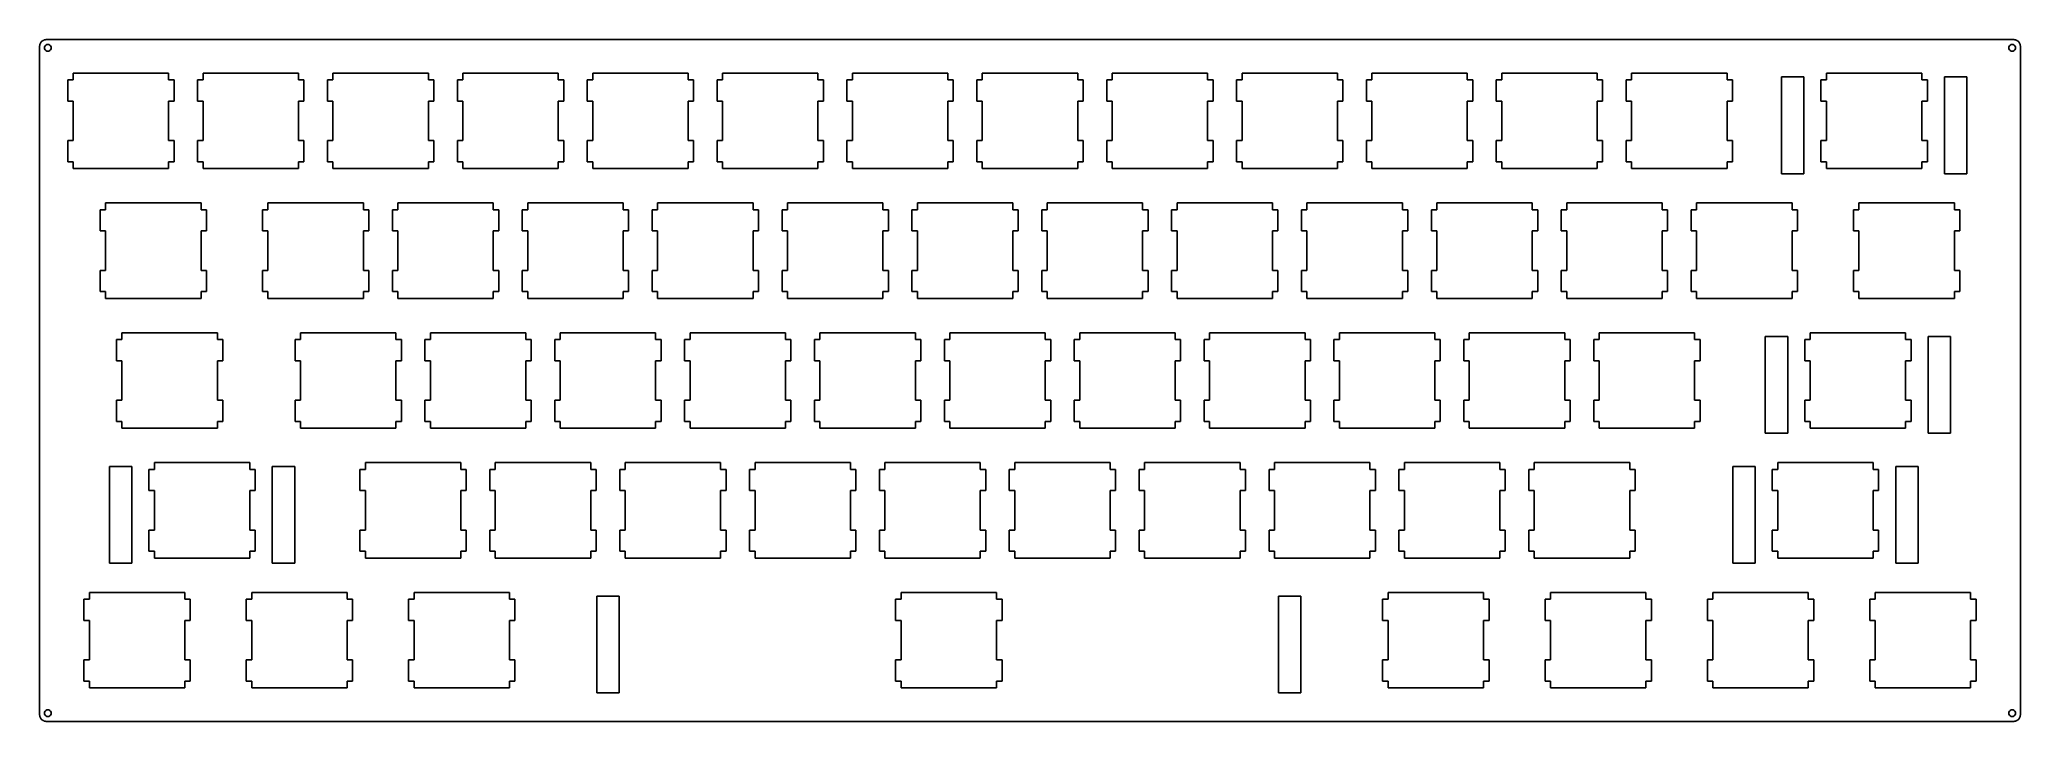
# Model space of a CAD drawing. Extents: x 0 to 291, y 0 to 100.
import ezdxf

# ---------------------------------------------------------------- set-up
doc = ezdxf.new("R2010")
doc.units = 0
doc.layers.get('0').update_dxf_attribs({"linetype": 'CONTINUOUS'})

msp = doc.modelspace()

# ---------------------------------------------------------------- linework, layer by layer
at = {"color": 0}
for p, q in [((0.093707, 99.1553), (0.096463, 99.2339)), ((0.093707, 1.10519), (0.093707, 99.1553)), ((0.096463, 99.2339), (0.106109, 99.3126)), ((0.106109, 99.3126), (0.121267, 99.3881)), ((0.121267, 99.3881), (0.143316, 99.4653)), ((0.143316, 99.4653), (0.169499, 99.5384)), ((0.169499, 99.5384), (0.202572, 99.61)), ((0.202572, 99.61), (0.241157, 99.6777)), ((0.241157, 99.6777), (0.285254, 99.7437)), ((0.285254, 99.7437), (0.333485, 99.8044)), ((0.333485, 99.8044), (0.38723, 99.8622)), ((0.38723, 99.8622), (0.445107, 99.9162)), ((0.445107, 99.9162), (0.505739, 99.9642)), ((0.505739, 99.9642), (0.571885, 100.008)), ((0.571885, 100.008), (0.63941, 100.047)), ((0.63941, 100.047), (0.711069, 100.08)), ((0.711069, 100.08), (0.784105, 100.106)), ((0.784105, 100.106), (0.861275, 100.128)), ((0.79375, 98.9556), (0.817178, 99.1112)), ((0.817178, 98.8011), (0.79375, 98.9556)), ((0.817178, 99.1112), (0.888834, 99.2505)), ((0.888834, 98.6621), (0.817178, 98.8011)), ((0.861275, 100.128), (0.937066, 100.143)), ((0.888834, 99.2505), (0.999077, 99.3606)), ((0.937066, 100.143), (1.01562, 100.153)), ((0.999077, 99.3606), (1.13826, 99.4322)), ((1.01562, 100.153), (1.09416, 100.156)), ((1.09416, 100.156), (289.644, 100.156)), ((1.13826, 99.4322), (1.29398, 99.4558)), ((1.29398, 99.4558), (1.44832, 99.4322)), ((1.44832, 99.4322), (1.5875, 99.3606)), ((1.5875, 99.3606), (1.69912, 99.2505)), ((1.69912, 99.2505), (1.7694, 99.1112)), ((1.7694, 98.8011), (1.69912, 98.6621)), ((1.7694, 99.1112), (1.79421, 98.9556)), ((1.79421, 98.9556), (1.7694, 98.8011)), ((288.944, 98.9556), (288.968, 99.1112)), ((288.968, 98.8011), (288.944, 98.9556)), ((288.968, 99.1112), (289.039, 99.2505)), ((289.039, 98.6621), (288.968, 98.8011)), ((289.039, 99.2505), (289.15, 99.3606)), ((289.15, 99.3606), (289.289, 99.4322)), ((289.289, 99.4322), (289.443, 99.4558)), ((289.443, 99.4558), (289.599, 99.4322)), ((289.599, 99.4322), (289.738, 99.3606)), ((289.644, 100.156), (289.722, 100.153)), ((289.722, 100.153), (289.8, 100.143)), ((289.738, 99.3606), (289.848, 99.2505)), ((289.8, 100.143), (289.877, 100.128)), ((289.848, 99.2505), (289.92, 99.1112)), ((289.92, 98.8011), (289.848, 98.6621)), ((289.877, 100.128), (289.953, 100.106)), ((289.92, 99.1112), (289.943, 98.9556)), ((289.943, 98.9556), (289.92, 98.8011)), ((289.953, 100.106), (290.027, 100.08)), ((290.027, 100.08), (290.098, 100.047)), ((290.098, 100.047), (290.165, 100.008)), ((290.165, 100.008), (290.231, 99.9642)), ((290.231, 99.9642), (290.293, 99.9162)), ((290.293, 99.9162), (290.351, 99.8622)), ((290.351, 99.8622), (290.403, 99.8044)), ((290.403, 99.8044), (290.453, 99.7437)), ((290.453, 99.7437), (290.497, 99.6777)), ((290.497, 99.6777), (290.535, 99.61)), ((290.535, 99.61), (290.568, 99.5384)), ((290.568, 99.5384), (290.595, 99.4653)), ((290.595, 99.4653), (290.616, 99.3881)), ((290.616, 99.3881), (290.632, 99.3126)), ((290.632, 99.3126), (290.641, 99.2339)), ((290.641, 99.2339), (290.643, 99.1553)), ((290.643, 99.1553), (290.643, 1.10519)), ((0.999077, 98.5502), (0.888834, 98.6621)), ((1.13826, 98.48), (0.999077, 98.5502)), ((1.29398, 98.4553), (1.13826, 98.48)), ((1.44832, 98.48), (1.29398, 98.4553)), ((1.5875, 98.5502), (1.44832, 98.48)), ((1.69912, 98.6621), (1.5875, 98.5502)), ((289.15, 98.5502), (289.039, 98.6621)), ((289.289, 98.48), (289.15, 98.5502)), ((289.443, 98.4553), (289.289, 98.48)), ((289.599, 98.48), (289.443, 98.4553)), ((289.738, 98.5502), (289.599, 98.48)), ((289.848, 98.6621), (289.738, 98.5502)), ((4.21816, 91.131), (4.21816, 94.2301)), ((4.21816, 94.2301), (5.01883, 94.2301)), ((5.01883, 94.2301), (5.01883, 95.2306)), ((5.01883, 95.2306), (19.0183, 95.2306)), ((19.0183, 95.2306), (19.0183, 94.2301)), ((19.0183, 94.2301), (19.8189, 94.2301)), ((19.8189, 94.2301), (19.8189, 91.131)), ((23.2682, 91.131), (23.2682, 94.2301)), ((23.2682, 94.2301), (24.0688, 94.2301)), ((24.0688, 94.2301), (24.0688, 95.2306)), ((24.0688, 95.2306), (38.0683, 95.2306)), ((38.0683, 95.2306), (38.0683, 94.2301)), ((38.0683, 94.2301), (38.8691, 94.2301)), ((38.8691, 94.2301), (38.8691, 91.131)), ((42.3182, 91.131), (42.3182, 94.2301)), ((42.3182, 94.2301), (43.119, 94.2301)), ((43.119, 94.2301), (43.119, 95.2306)), ((43.119, 95.2306), (57.1183, 95.2306)), ((57.1183, 95.2306), (57.1183, 94.2301)), ((57.1183, 94.2301), (57.9191, 94.2301)), ((57.9191, 94.2301), (57.9191, 91.131)), ((61.3682, 91.131), (61.3682, 94.2301)), ((61.3682, 94.2301), (62.169, 94.2301)), ((62.169, 94.2301), (62.169, 95.2306)), ((62.169, 95.2306), (76.1683, 95.2306)), ((76.1683, 95.2306), (76.1683, 94.2301)), ((76.1683, 94.2301), (76.9691, 94.2301)), ((76.9691, 94.2301), (76.9691, 91.131)), ((80.4182, 91.131), (80.4182, 94.2301)), ((80.4182, 94.2301), (81.219, 94.2301)), ((81.219, 94.2301), (81.219, 95.2306)), ((81.219, 95.2306), (95.2183, 95.2306)), ((95.2183, 95.2306), (95.2183, 94.2301)), ((95.2183, 94.2301), (96.0191, 94.2301)), ((96.0191, 94.2301), (96.0191, 91.131)), ((99.4682, 91.131), (99.4682, 94.2301)), ((99.4682, 94.2301), (100.269, 94.2301)), ((100.269, 94.2301), (100.269, 95.2306)), ((100.269, 95.2306), (114.268, 95.2306)), ((114.268, 95.2306), (114.268, 94.2301)), ((114.268, 94.2301), (115.069, 94.2301)), ((115.069, 94.2301), (115.069, 91.131)), ((118.518, 91.131), (118.518, 94.2301)), ((118.518, 94.2301), (119.319, 94.2301)), ((119.319, 94.2301), (119.319, 95.2306)), ((119.319, 95.2306), (133.318, 95.2306)), ((133.318, 95.2306), (133.318, 94.2301)), ((133.318, 94.2301), (134.119, 94.2301)), ((134.119, 94.2301), (134.119, 91.131)), ((137.568, 91.131), (137.568, 94.2301)), ((137.568, 94.2301), (138.369, 94.2301)), ((138.369, 94.2301), (138.369, 95.2306)), ((138.369, 95.2306), (152.368, 95.2306)), ((152.368, 95.2306), (152.368, 94.2301)), ((152.368, 94.2301), (153.169, 94.2301)), ((153.169, 94.2301), (153.169, 91.131)), ((156.618, 91.131), (156.618, 94.2301)), ((156.618, 94.2301), (157.419, 94.2301)), ((157.419, 94.2301), (157.419, 95.2306)), ((157.419, 95.2306), (171.418, 95.2306)), ((171.418, 95.2306), (171.418, 94.2301)), ((171.418, 94.2301), (172.219, 94.2301)), ((172.219, 94.2301), (172.219, 91.131)), ((175.668, 91.131), (175.668, 94.2301)), ((175.668, 94.2301), (176.469, 94.2301)), ((176.469, 94.2301), (176.469, 95.2306)), ((176.469, 95.2306), (190.468, 95.2306)), ((190.468, 95.2306), (190.468, 94.2301)), ((190.468, 94.2301), (191.269, 94.2301)), ((191.269, 94.2301), (191.269, 91.131)), ((194.718, 91.131), (194.718, 94.2301)), ((194.718, 94.2301), (195.519, 94.2301)), ((195.519, 94.2301), (195.519, 95.2306)), ((195.519, 95.2306), (209.518, 95.2306)), ((209.518, 95.2306), (209.518, 94.2301)), ((209.518, 94.2301), (210.319, 94.2301)), ((210.319, 94.2301), (210.319, 91.131)), ((213.768, 91.131), (213.768, 94.2301)), ((213.768, 94.2301), (214.569, 94.2301)), ((214.569, 94.2301), (214.569, 95.2306)), ((214.569, 95.2306), (228.568, 95.2306)), ((228.568, 95.2306), (228.568, 94.2301)), ((228.568, 94.2301), (229.369, 94.2301)), ((229.369, 94.2301), (229.369, 91.131)), ((232.818, 91.131), (232.818, 94.2301)), ((232.818, 94.2301), (233.619, 94.2301)), ((233.619, 94.2301), (233.619, 95.2306)), ((233.619, 95.2306), (247.618, 95.2306)), ((247.618, 95.2306), (247.618, 94.2301)), ((247.618, 94.2301), (248.419, 94.2301)), ((248.419, 94.2301), (248.419, 91.131)), ((255.595, 94.681), (258.893, 94.681)), ((255.595, 80.4803), (255.595, 94.681)), ((258.893, 94.681), (258.893, 80.4803)), ((261.393, 91.131), (261.393, 94.2301)), ((261.393, 94.2301), (262.194, 94.2301)), ((262.194, 94.2301), (262.194, 95.2306)), ((262.194, 95.2306), (276.193, 95.2306)), ((276.193, 95.2306), (276.193, 94.2301)), ((276.193, 94.2301), (276.994, 94.2301)), ((276.994, 94.2301), (276.994, 91.131)), ((279.494, 94.681), (282.794, 94.681)), ((279.494, 80.4803), (279.494, 94.681)), ((282.794, 94.681), (282.794, 80.4803)), ((5.01883, 91.131), (4.21816, 91.131)), ((5.01883, 85.3309), (5.01883, 91.131)), ((19.8189, 91.131), (19.0183, 91.131)), ((19.0183, 91.131), (19.0183, 85.3309)), ((24.0688, 91.131), (23.2682, 91.131)), ((24.0688, 85.3309), (24.0688, 91.131)), ((38.8691, 91.131), (38.0683, 91.131)), ((38.0683, 91.131), (38.0683, 85.3309)), ((43.119, 91.131), (42.3182, 91.131)), ((43.119, 85.3309), (43.119, 91.131)), ((57.9191, 91.131), (57.1183, 91.131)), ((57.1183, 91.131), (57.1183, 85.3309)), ((62.169, 91.131), (61.3682, 91.131)), ((62.169, 85.3309), (62.169, 91.131)), ((76.9691, 91.131), (76.1683, 91.131)), ((76.1683, 91.131), (76.1683, 85.3309)), ((81.219, 91.131), (80.4182, 91.131)), ((81.219, 85.3309), (81.219, 91.131)), ((96.0191, 91.131), (95.2183, 91.131)), ((95.2183, 91.131), (95.2183, 85.3309)), ((100.269, 91.131), (99.4682, 91.131)), ((100.269, 85.3309), (100.269, 91.131)), ((115.069, 91.131), (114.268, 91.131)), ((114.268, 91.131), (114.268, 85.3309)), ((119.319, 91.131), (118.518, 91.131)), ((119.319, 85.3309), (119.319, 91.131)), ((134.119, 91.131), (133.318, 91.131)), ((133.318, 91.131), (133.318, 85.3309)), ((138.369, 91.131), (137.568, 91.131)), ((138.369, 85.3309), (138.369, 91.131)), ((153.169, 91.131), (152.368, 91.131)), ((152.368, 91.131), (152.368, 85.3309)), ((157.419, 91.131), (156.618, 91.131)), ((157.419, 85.3309), (157.419, 91.131)), ((172.219, 91.131), (171.418, 91.131)), ((171.418, 91.131), (171.418, 85.3309)), ((176.469, 91.131), (175.668, 91.131)), ((176.469, 85.3309), (176.469, 91.131)), ((191.269, 91.131), (190.468, 91.131)), ((190.468, 91.131), (190.468, 85.3309)), ((195.519, 91.131), (194.718, 91.131)), ((195.519, 85.3309), (195.519, 91.131)), ((210.319, 91.131), (209.518, 91.131)), ((209.518, 91.131), (209.518, 85.3309)), ((214.569, 91.131), (213.768, 91.131)), ((214.569, 85.3309), (214.569, 91.131)), ((229.369, 91.131), (228.568, 91.131)), ((228.568, 91.131), (228.568, 85.3309)), ((233.619, 91.131), (232.818, 91.131)), ((233.619, 85.3309), (233.619, 91.131)), ((248.419, 91.131), (247.618, 91.131)), ((247.618, 91.131), (247.618, 85.3309)), ((262.194, 91.131), (261.393, 91.131)), ((262.194, 85.3309), (262.194, 91.131)), ((276.994, 91.131), (276.193, 91.131)), ((276.193, 91.131), (276.193, 85.3309)), ((4.21816, 82.2304), (4.21816, 85.3309)), ((4.21816, 85.3309), (5.01883, 85.3309)), ((19.0183, 85.3309), (19.8189, 85.3309)), ((19.8189, 85.3309), (19.8189, 82.2304)), ((23.2682, 82.2304), (23.2682, 85.3309)), ((23.2682, 85.3309), (24.0688, 85.3309)), ((38.0683, 85.3309), (38.8691, 85.3309)), ((38.8691, 85.3309), (38.8691, 82.2304)), ((42.3182, 82.2304), (42.3182, 85.3309)), ((42.3182, 85.3309), (43.119, 85.3309)), ((57.1183, 85.3309), (57.9191, 85.3309)), ((57.9191, 85.3309), (57.9191, 82.2304)), ((61.3682, 82.2304), (61.3682, 85.3309)), ((61.3682, 85.3309), (62.169, 85.3309)), ((76.1683, 85.3309), (76.9691, 85.3309)), ((76.9691, 85.3309), (76.9691, 82.2304)), ((80.4182, 82.2304), (80.4182, 85.3309)), ((80.4182, 85.3309), (81.219, 85.3309)), ((95.2183, 85.3309), (96.0191, 85.3309)), ((96.0191, 85.3309), (96.0191, 82.2304)), ((99.4682, 82.2304), (99.4682, 85.3309)), ((99.4682, 85.3309), (100.269, 85.3309)), ((114.268, 85.3309), (115.069, 85.3309)), ((115.069, 85.3309), (115.069, 82.2304)), ((118.518, 82.2304), (118.518, 85.3309)), ((118.518, 85.3309), (119.319, 85.3309)), ((133.318, 85.3309), (134.119, 85.3309)), ((134.119, 85.3309), (134.119, 82.2304)), ((137.568, 82.2304), (137.568, 85.3309)), ((137.568, 85.3309), (138.369, 85.3309)), ((152.368, 85.3309), (153.169, 85.3309)), ((153.169, 85.3309), (153.169, 82.2304)), ((156.618, 82.2304), (156.618, 85.3309)), ((156.618, 85.3309), (157.419, 85.3309)), ((171.418, 85.3309), (172.219, 85.3309)), ((172.219, 85.3309), (172.219, 82.2304)), ((175.668, 82.2304), (175.668, 85.3309)), ((175.668, 85.3309), (176.469, 85.3309)), ((190.468, 85.3309), (191.269, 85.3309)), ((191.269, 85.3309), (191.269, 82.2304)), ((194.718, 82.2304), (194.718, 85.3309)), ((194.718, 85.3309), (195.519, 85.3309)), ((209.518, 85.3309), (210.319, 85.3309)), ((210.319, 85.3309), (210.319, 82.2304)), ((213.768, 82.2304), (213.768, 85.3309)), ((213.768, 85.3309), (214.569, 85.3309)), ((228.568, 85.3309), (229.369, 85.3309)), ((229.369, 85.3309), (229.369, 82.2304)), ((232.818, 82.2304), (232.818, 85.3309)), ((232.818, 85.3309), (233.619, 85.3309)), ((247.618, 85.3309), (248.419, 85.3309)), ((248.419, 85.3309), (248.419, 82.2304)), ((261.393, 82.2304), (261.393, 85.3309)), ((261.393, 85.3309), (262.194, 85.3309)), ((276.193, 85.3309), (276.994, 85.3309)), ((276.994, 85.3309), (276.994, 82.2304)), ((5.01883, 82.2304), (4.21816, 82.2304)), ((5.01883, 81.2313), (5.01883, 82.2304)), ((19.0183, 82.2304), (19.0183, 81.2313)), ((19.8189, 82.2304), (19.0183, 82.2304)), ((24.0688, 82.2304), (23.2682, 82.2304)), ((24.0688, 81.2313), (24.0688, 82.2304)), ((38.0683, 82.2304), (38.0683, 81.2313)), ((38.8691, 82.2304), (38.0683, 82.2304)), ((43.119, 82.2304), (42.3182, 82.2304)), ((43.119, 81.2313), (43.119, 82.2304)), ((57.1183, 82.2304), (57.1183, 81.2313)), ((57.9191, 82.2304), (57.1183, 82.2304)), ((62.169, 82.2304), (61.3682, 82.2304)), ((62.169, 81.2313), (62.169, 82.2304)), ((76.1683, 82.2304), (76.1683, 81.2313)), ((76.9691, 82.2304), (76.1683, 82.2304)), ((81.219, 82.2304), (80.4182, 82.2304)), ((81.219, 81.2313), (81.219, 82.2304)), ((95.2183, 82.2304), (95.2183, 81.2313)), ((96.0191, 82.2304), (95.2183, 82.2304)), ((100.269, 82.2304), (99.4682, 82.2304)), ((100.269, 81.2313), (100.269, 82.2304)), ((114.268, 82.2304), (114.268, 81.2313)), ((115.069, 82.2304), (114.268, 82.2304)), ((119.319, 82.2304), (118.518, 82.2304)), ((119.319, 81.2313), (119.319, 82.2304)), ((133.318, 82.2304), (133.318, 81.2313)), ((134.119, 82.2304), (133.318, 82.2304)), ((138.369, 82.2304), (137.568, 82.2304)), ((138.369, 81.2313), (138.369, 82.2304)), ((152.368, 82.2304), (152.368, 81.2313)), ((153.169, 82.2304), (152.368, 82.2304)), ((157.419, 82.2304), (156.618, 82.2304)), ((157.419, 81.2313), (157.419, 82.2304)), ((171.418, 82.2304), (171.418, 81.2313)), ((172.219, 82.2304), (171.418, 82.2304)), ((176.469, 82.2304), (175.668, 82.2304)), ((176.469, 81.2313), (176.469, 82.2304)), ((190.468, 82.2304), (190.468, 81.2313)), ((191.269, 82.2304), (190.468, 82.2304)), ((195.519, 82.2304), (194.718, 82.2304)), ((195.519, 81.2313), (195.519, 82.2304)), ((209.518, 82.2304), (209.518, 81.2313)), ((210.319, 82.2304), (209.518, 82.2304)), ((214.569, 82.2304), (213.768, 82.2304)), ((214.569, 81.2313), (214.569, 82.2304)), ((228.568, 82.2304), (228.568, 81.2313)), ((229.369, 82.2304), (228.568, 82.2304)), ((233.619, 82.2304), (232.818, 82.2304)), ((233.619, 81.2313), (233.619, 82.2304)), ((247.618, 82.2304), (247.618, 81.2313)), ((248.419, 82.2304), (247.618, 82.2304)), ((262.194, 82.2304), (261.393, 82.2304)), ((262.194, 81.2313), (262.194, 82.2304)), ((276.193, 82.2304), (276.193, 81.2313)), ((276.994, 82.2304), (276.193, 82.2304)), ((19.0183, 81.2313), (5.01883, 81.2313)), ((38.0683, 81.2313), (24.0688, 81.2313)), ((57.1183, 81.2313), (43.119, 81.2313)), ((76.1683, 81.2313), (62.169, 81.2313)), ((95.2183, 81.2313), (81.219, 81.2313)), ((114.268, 81.2313), (100.269, 81.2313)), ((133.318, 81.2313), (119.319, 81.2313)), ((152.368, 81.2313), (138.369, 81.2313)), ((171.418, 81.2313), (157.419, 81.2313)), ((190.468, 81.2313), (176.469, 81.2313)), ((209.518, 81.2313), (195.519, 81.2313)), ((228.568, 81.2313), (214.569, 81.2313)), ((247.618, 81.2313), (233.619, 81.2313)), ((258.893, 80.4803), (255.595, 80.4803)), ((276.193, 81.2313), (262.194, 81.2313)), ((282.794, 80.4803), (279.494, 80.4803)), ((9.78133, 75.1801), (9.78133, 76.1806)), ((9.78133, 76.1806), (23.7822, 76.1806)), ((23.7822, 76.1806), (23.7822, 75.1801)), ((33.5938, 75.1801), (33.5938, 76.1806)), ((33.5938, 76.1806), (47.5933, 76.1806)), ((47.5933, 76.1806), (47.5933, 75.1801)), ((52.644, 75.1801), (52.644, 76.1806)), ((52.644, 76.1806), (66.6433, 76.1806)), ((66.6433, 76.1806), (66.6433, 75.1801)), ((71.694, 75.1801), (71.694, 76.1806)), ((71.694, 76.1806), (85.6933, 76.1806)), ((85.6933, 76.1806), (85.6933, 75.1801)), ((90.744, 75.1801), (90.744, 76.1806)), ((90.744, 76.1806), (104.743, 76.1806)), ((104.743, 76.1806), (104.743, 75.1801)), ((109.794, 75.1801), (109.794, 76.1806)), ((109.794, 76.1806), (123.793, 76.1806)), ((123.793, 76.1806), (123.793, 75.1801)), ((128.844, 75.1801), (128.844, 76.1806)), ((128.844, 76.1806), (142.843, 76.1806)), ((142.843, 76.1806), (142.843, 75.1801)), ((147.894, 75.1801), (147.894, 76.1806)), ((147.894, 76.1806), (161.893, 76.1806)), ((161.893, 76.1806), (161.893, 75.1801)), ((166.944, 75.1801), (166.944, 76.1806)), ((166.944, 76.1806), (180.943, 76.1806)), ((180.943, 76.1806), (180.943, 75.1801)), ((185.994, 75.1801), (185.994, 76.1806)), ((185.994, 76.1806), (199.993, 76.1806)), ((199.993, 76.1806), (199.993, 75.1801)), ((205.044, 75.1801), (205.044, 76.1806)), ((205.044, 76.1806), (219.043, 76.1806)), ((219.043, 76.1806), (219.043, 75.1801)), ((224.094, 75.1801), (224.094, 76.1806)), ((224.094, 76.1806), (238.093, 76.1806)), ((238.093, 76.1806), (238.093, 75.1801)), ((243.144, 75.1801), (243.144, 76.1806)), ((243.144, 76.1806), (257.143, 76.1806)), ((257.143, 76.1806), (257.143, 75.1801)), ((266.956, 75.1801), (266.956, 76.1806)), ((266.956, 76.1806), (280.957, 76.1806)), ((280.957, 76.1806), (280.957, 75.1801)), ((8.98066, 72.081), (8.98066, 75.1801)), ((8.98066, 75.1801), (9.78133, 75.1801)), ((23.7822, 75.1801), (24.5815, 75.1801)), ((24.5815, 75.1801), (24.5815, 72.081)), ((32.7932, 72.081), (32.7932, 75.1801)), ((32.7932, 75.1801), (33.5938, 75.1801)), ((47.5933, 75.1801), (48.3941, 75.1801)), ((48.3941, 75.1801), (48.3941, 72.081)), ((51.8432, 72.081), (51.8432, 75.1801)), ((51.8432, 75.1801), (52.644, 75.1801)), ((66.6433, 75.1801), (67.4441, 75.1801)), ((67.4441, 75.1801), (67.4441, 72.081)), ((70.8932, 72.081), (70.8932, 75.1801)), ((70.8932, 75.1801), (71.694, 75.1801)), ((85.6933, 75.1801), (86.4941, 75.1801)), ((86.4941, 75.1801), (86.4941, 72.081)), ((89.9432, 72.081), (89.9432, 75.1801)), ((89.9432, 75.1801), (90.744, 75.1801)), ((104.743, 75.1801), (105.544, 75.1801)), ((105.544, 75.1801), (105.544, 72.081)), ((108.993, 72.081), (108.993, 75.1801)), ((108.993, 75.1801), (109.794, 75.1801)), ((123.793, 75.1801), (124.594, 75.1801)), ((124.594, 75.1801), (124.594, 72.081)), ((128.043, 72.081), (128.043, 75.1801)), ((128.043, 75.1801), (128.844, 75.1801)), ((142.843, 75.1801), (143.644, 75.1801)), ((143.644, 75.1801), (143.644, 72.081)), ((147.093, 72.081), (147.093, 75.1801)), ((147.093, 75.1801), (147.894, 75.1801)), ((161.893, 75.1801), (162.694, 75.1801)), ((162.694, 75.1801), (162.694, 72.081)), ((166.143, 72.081), (166.143, 75.1801)), ((166.143, 75.1801), (166.944, 75.1801)), ((180.943, 75.1801), (181.744, 75.1801)), ((181.744, 75.1801), (181.744, 72.081)), ((185.193, 72.081), (185.193, 75.1801)), ((185.193, 75.1801), (185.994, 75.1801)), ((199.993, 75.1801), (200.794, 75.1801)), ((200.794, 75.1801), (200.794, 72.081)), ((204.243, 72.081), (204.243, 75.1801)), ((204.243, 75.1801), (205.044, 75.1801)), ((219.043, 75.1801), (219.844, 75.1801)), ((219.844, 75.1801), (219.844, 72.081)), ((223.293, 72.081), (223.293, 75.1801)), ((223.293, 75.1801), (224.094, 75.1801)), ((238.093, 75.1801), (238.894, 75.1801)), ((238.894, 75.1801), (238.894, 72.081)), ((242.343, 72.081), (242.343, 75.1801)), ((242.343, 75.1801), (243.144, 75.1801)), ((257.143, 75.1801), (257.944, 75.1801)), ((257.944, 75.1801), (257.944, 72.081)), ((266.157, 72.081), (266.157, 75.1801)), ((266.157, 75.1801), (266.956, 75.1801)), ((280.957, 75.1801), (281.757, 75.1801)), ((281.757, 75.1801), (281.757, 72.081)), ((9.78133, 72.081), (8.98066, 72.081)), ((9.78133, 66.2809), (9.78133, 72.081)), ((24.5815, 72.081), (23.7822, 72.081)), ((23.7822, 72.081), (23.7822, 66.2809)), ((33.5938, 72.081), (32.7932, 72.081)), ((33.5938, 66.2809), (33.5938, 72.081)), ((48.3941, 72.081), (47.5933, 72.081)), ((47.5933, 72.081), (47.5933, 66.2809)), ((52.644, 72.081), (51.8432, 72.081)), ((52.644, 66.2809), (52.644, 72.081)), ((67.4441, 72.081), (66.6433, 72.081)), ((66.6433, 72.081), (66.6433, 66.2809)), ((71.694, 72.081), (70.8932, 72.081)), ((71.694, 66.2809), (71.694, 72.081)), ((86.4941, 72.081), (85.6933, 72.081)), ((85.6933, 72.081), (85.6933, 66.2809)), ((90.744, 72.081), (89.9432, 72.081)), ((90.744, 66.2809), (90.744, 72.081)), ((105.544, 72.081), (104.743, 72.081)), ((104.743, 72.081), (104.743, 66.2809)), ((109.794, 72.081), (108.993, 72.081)), ((109.794, 66.2809), (109.794, 72.081)), ((124.594, 72.081), (123.793, 72.081)), ((123.793, 72.081), (123.793, 66.2809)), ((128.844, 72.081), (128.043, 72.081)), ((128.844, 66.2809), (128.844, 72.081)), ((143.644, 72.081), (142.843, 72.081)), ((142.843, 72.081), (142.843, 66.2809)), ((147.894, 72.081), (147.093, 72.081)), ((147.894, 66.2809), (147.894, 72.081)), ((162.694, 72.081), (161.893, 72.081)), ((161.893, 72.081), (161.893, 66.2809)), ((166.944, 72.081), (166.143, 72.081)), ((166.944, 66.2809), (166.944, 72.081)), ((181.744, 72.081), (180.943, 72.081)), ((180.943, 72.081), (180.943, 66.2809)), ((185.994, 72.081), (185.193, 72.081)), ((185.994, 66.2809), (185.994, 72.081)), ((200.794, 72.081), (199.993, 72.081)), ((199.993, 72.081), (199.993, 66.2809)), ((205.044, 72.081), (204.243, 72.081)), ((205.044, 66.2809), (205.044, 72.081)), ((219.844, 72.081), (219.043, 72.081)), ((219.043, 72.081), (219.043, 66.2809)), ((224.094, 72.081), (223.293, 72.081)), ((224.094, 66.2809), (224.094, 72.081)), ((238.894, 72.081), (238.093, 72.081)), ((238.093, 72.081), (238.093, 66.2809)), ((243.144, 72.081), (242.343, 72.081)), ((243.144, 66.2809), (243.144, 72.081)), ((257.944, 72.081), (257.143, 72.081)), ((257.143, 72.081), (257.143, 66.2809)), ((266.956, 72.081), (266.157, 72.081)), ((266.956, 66.2809), (266.956, 72.081)), ((281.757, 72.081), (280.957, 72.081)), ((280.957, 72.081), (280.957, 66.2809)), ((8.98066, 63.1804), (8.98066, 66.2809)), ((8.98066, 66.2809), (9.78133, 66.2809)), ((23.7822, 66.2809), (24.5815, 66.2809)), ((24.5815, 66.2809), (24.5815, 63.1804)), ((32.7932, 63.1804), (32.7932, 66.2809)), ((32.7932, 66.2809), (33.5938, 66.2809)), ((47.5933, 66.2809), (48.3941, 66.2809)), ((48.3941, 66.2809), (48.3941, 63.1804)), ((51.8432, 63.1804), (51.8432, 66.2809)), ((51.8432, 66.2809), (52.644, 66.2809)), ((66.6433, 66.2809), (67.4441, 66.2809)), ((67.4441, 66.2809), (67.4441, 63.1804)), ((70.8932, 63.1804), (70.8932, 66.2809)), ((70.8932, 66.2809), (71.694, 66.2809)), ((85.6933, 66.2809), (86.4941, 66.2809)), ((86.4941, 66.2809), (86.4941, 63.1804)), ((89.9432, 63.1804), (89.9432, 66.2809)), ((89.9432, 66.2809), (90.744, 66.2809)), ((104.743, 66.2809), (105.544, 66.2809)), ((105.544, 66.2809), (105.544, 63.1804)), ((108.993, 63.1804), (108.993, 66.2809)), ((108.993, 66.2809), (109.794, 66.2809)), ((123.793, 66.2809), (124.594, 66.2809)), ((124.594, 66.2809), (124.594, 63.1804)), ((128.043, 63.1804), (128.043, 66.2809)), ((128.043, 66.2809), (128.844, 66.2809)), ((142.843, 66.2809), (143.644, 66.2809)), ((143.644, 66.2809), (143.644, 63.1804)), ((147.093, 63.1804), (147.093, 66.2809)), ((147.093, 66.2809), (147.894, 66.2809)), ((161.893, 66.2809), (162.694, 66.2809)), ((162.694, 66.2809), (162.694, 63.1804)), ((166.143, 63.1804), (166.143, 66.2809)), ((166.143, 66.2809), (166.944, 66.2809)), ((180.943, 66.2809), (181.744, 66.2809)), ((181.744, 66.2809), (181.744, 63.1804)), ((185.193, 63.1804), (185.193, 66.2809)), ((185.193, 66.2809), (185.994, 66.2809)), ((199.993, 66.2809), (200.794, 66.2809)), ((200.794, 66.2809), (200.794, 63.1804)), ((204.243, 63.1804), (204.243, 66.2809)), ((204.243, 66.2809), (205.044, 66.2809)), ((219.043, 66.2809), (219.844, 66.2809)), ((219.844, 66.2809), (219.844, 63.1804)), ((223.293, 63.1804), (223.293, 66.2809)), ((223.293, 66.2809), (224.094, 66.2809)), ((238.093, 66.2809), (238.894, 66.2809)), ((238.894, 66.2809), (238.894, 63.1804)), ((242.343, 63.1804), (242.343, 66.2809)), ((242.343, 66.2809), (243.144, 66.2809)), ((257.143, 66.2809), (257.944, 66.2809)), ((257.944, 66.2809), (257.944, 63.1804)), ((266.157, 63.1804), (266.157, 66.2809)), ((266.157, 66.2809), (266.956, 66.2809)), ((280.957, 66.2809), (281.757, 66.2809)), ((281.757, 66.2809), (281.757, 63.1804)), ((9.78133, 63.1804), (8.98066, 63.1804)), ((9.78133, 62.1813), (9.78133, 63.1804)), ((23.7822, 62.1813), (9.78133, 62.1813)), ((23.7822, 63.1804), (23.7822, 62.1813)), ((24.5815, 63.1804), (23.7822, 63.1804)), ((33.5938, 63.1804), (32.7932, 63.1804)), ((33.5938, 62.1813), (33.5938, 63.1804)), ((47.5933, 62.1813), (33.5938, 62.1813)), ((47.5933, 63.1804), (47.5933, 62.1813)), ((48.3941, 63.1804), (47.5933, 63.1804)), ((52.644, 63.1804), (51.8432, 63.1804)), ((52.644, 62.1813), (52.644, 63.1804)), ((66.6433, 62.1813), (52.644, 62.1813)), ((66.6433, 63.1804), (66.6433, 62.1813)), ((67.4441, 63.1804), (66.6433, 63.1804)), ((71.694, 63.1804), (70.8932, 63.1804)), ((71.694, 62.1813), (71.694, 63.1804)), ((85.6933, 62.1813), (71.694, 62.1813)), ((85.6933, 63.1804), (85.6933, 62.1813)), ((86.4941, 63.1804), (85.6933, 63.1804)), ((90.744, 63.1804), (89.9432, 63.1804)), ((90.744, 62.1813), (90.744, 63.1804)), ((104.743, 62.1813), (90.744, 62.1813)), ((104.743, 63.1804), (104.743, 62.1813)), ((105.544, 63.1804), (104.743, 63.1804)), ((109.794, 63.1804), (108.993, 63.1804)), ((109.794, 62.1813), (109.794, 63.1804)), ((123.793, 62.1813), (109.794, 62.1813)), ((123.793, 63.1804), (123.793, 62.1813)), ((124.594, 63.1804), (123.793, 63.1804)), ((128.844, 63.1804), (128.043, 63.1804)), ((128.844, 62.1813), (128.844, 63.1804)), ((142.843, 62.1813), (128.844, 62.1813)), ((142.843, 63.1804), (142.843, 62.1813)), ((143.644, 63.1804), (142.843, 63.1804)), ((147.894, 63.1804), (147.093, 63.1804)), ((147.894, 62.1813), (147.894, 63.1804)), ((161.893, 62.1813), (147.894, 62.1813)), ((161.893, 63.1804), (161.893, 62.1813)), ((162.694, 63.1804), (161.893, 63.1804)), ((166.944, 63.1804), (166.143, 63.1804)), ((166.944, 62.1813), (166.944, 63.1804)), ((180.943, 62.1813), (166.944, 62.1813)), ((180.943, 63.1804), (180.943, 62.1813)), ((181.744, 63.1804), (180.943, 63.1804)), ((185.994, 63.1804), (185.193, 63.1804)), ((185.994, 62.1813), (185.994, 63.1804)), ((199.993, 62.1813), (185.994, 62.1813)), ((199.993, 63.1804), (199.993, 62.1813)), ((200.794, 63.1804), (199.993, 63.1804)), ((205.044, 63.1804), (204.243, 63.1804)), ((205.044, 62.1813), (205.044, 63.1804)), ((219.043, 62.1813), (205.044, 62.1813)), ((219.043, 63.1804), (219.043, 62.1813)), ((219.844, 63.1804), (219.043, 63.1804)), ((224.094, 63.1804), (223.293, 63.1804)), ((224.094, 62.1813), (224.094, 63.1804)), ((238.093, 62.1813), (224.094, 62.1813)), ((238.093, 63.1804), (238.093, 62.1813)), ((238.894, 63.1804), (238.093, 63.1804)), ((243.144, 63.1804), (242.343, 63.1804)), ((243.144, 62.1813), (243.144, 63.1804)), ((257.143, 62.1813), (243.144, 62.1813)), ((257.143, 63.1804), (257.143, 62.1813)), ((257.944, 63.1804), (257.143, 63.1804)), ((266.956, 63.1804), (266.157, 63.1804)), ((266.956, 62.1813), (266.956, 63.1804)), ((280.957, 62.1813), (266.956, 62.1813)), ((280.957, 63.1804), (280.957, 62.1813)), ((281.757, 63.1804), (280.957, 63.1804)), ((11.3633, 53.031), (11.3633, 56.1301)), ((11.3633, 56.1301), (12.1626, 56.1301)), ((12.1626, 56.1301), (12.1626, 57.1306)), ((12.1626, 57.1306), (26.1634, 57.1306)), ((26.1634, 57.1306), (26.1634, 56.1301)), ((26.1634, 56.1301), (26.9627, 56.1301)), ((26.9627, 56.1301), (26.9627, 53.031)), ((37.5571, 53.031), (37.5571, 56.1301)), ((37.5571, 56.1301), (38.3565, 56.1301)), ((38.3565, 56.1301), (38.3565, 57.1306)), ((38.3565, 57.1306), (52.3572, 57.1306)), ((52.3572, 57.1306), (52.3572, 56.1301)), ((52.3572, 56.1301), (53.1551, 56.1301)), ((53.1551, 56.1301), (53.1551, 53.031)), ((56.6071, 53.031), (56.6071, 56.1301)), ((56.6071, 56.1301), (57.4065, 56.1301)), ((57.4065, 56.1301), (57.4065, 57.1306)), ((57.4065, 57.1306), (71.4058, 57.1306)), ((71.4058, 57.1306), (71.4058, 56.1301)), ((71.4058, 56.1301), (72.2051, 56.1301)), ((72.2051, 56.1301), (72.2051, 53.031)), ((75.6557, 53.031), (75.6557, 56.1301)), ((75.6557, 56.1301), (76.4565, 56.1301)), ((76.4565, 56.1301), (76.4565, 57.1306)), ((76.4565, 57.1306), (90.4558, 57.1306)), ((90.4558, 57.1306), (90.4558, 56.1301)), ((90.4558, 56.1301), (91.2551, 56.1301)), ((91.2551, 56.1301), (91.2551, 53.031)), ((94.7057, 53.031), (94.7057, 56.1301)), ((94.7057, 56.1301), (95.5065, 56.1301)), ((95.5065, 56.1301), (95.5065, 57.1306)), ((95.5065, 57.1306), (109.506, 57.1306)), ((109.506, 57.1306), (109.506, 56.1301)), ((109.506, 56.1301), (110.305, 56.1301)), ((110.305, 56.1301), (110.305, 53.031)), ((113.756, 53.031), (113.756, 56.1301)), ((113.756, 56.1301), (114.556, 56.1301)), ((114.556, 56.1301), (114.556, 57.1306)), ((114.556, 57.1306), (128.556, 57.1306)), ((128.556, 57.1306), (128.556, 56.1301)), ((128.556, 56.1301), (129.355, 56.1301)), ((129.355, 56.1301), (129.355, 53.031)), ((132.806, 53.031), (132.806, 56.1301)), ((132.806, 56.1301), (133.606, 56.1301)), ((133.606, 56.1301), (133.606, 57.1306)), ((133.606, 57.1306), (147.606, 57.1306)), ((147.606, 57.1306), (147.606, 56.1301)), ((147.606, 56.1301), (148.405, 56.1301)), ((148.405, 56.1301), (148.405, 53.031)), ((151.856, 53.031), (151.856, 56.1301)), ((151.856, 56.1301), (152.656, 56.1301)), ((152.656, 56.1301), (152.656, 57.1306)), ((152.656, 57.1306), (166.656, 57.1306)), ((166.656, 57.1306), (166.656, 56.1301)), ((166.656, 56.1301), (167.457, 56.1301)), ((167.457, 56.1301), (167.457, 53.031)), ((170.906, 53.031), (170.906, 56.1301)), ((170.906, 56.1301), (171.706, 56.1301)), ((171.706, 56.1301), (171.706, 57.1306)), ((171.706, 57.1306), (185.707, 57.1306)), ((185.707, 57.1306), (185.707, 56.1301)), ((185.707, 56.1301), (186.507, 56.1301)), ((186.507, 56.1301), (186.507, 53.031)), ((189.957, 53.031), (189.957, 56.1301)), ((189.957, 56.1301), (190.756, 56.1301)), ((190.756, 56.1301), (190.756, 57.1306)), ((190.756, 57.1306), (204.757, 57.1306)), ((204.757, 57.1306), (204.757, 56.1301)), ((204.757, 56.1301), (205.557, 56.1301)), ((205.557, 56.1301), (205.557, 53.031)), ((209.007, 53.031), (209.007, 56.1301)), ((209.007, 56.1301), (209.806, 56.1301)), ((209.806, 56.1301), (209.806, 57.1306)), ((209.806, 57.1306), (223.807, 57.1306)), ((223.807, 57.1306), (223.807, 56.1301)), ((223.807, 56.1301), (224.607, 56.1301)), ((224.607, 56.1301), (224.607, 53.031)), ((228.057, 53.031), (228.057, 56.1301)), ((228.057, 56.1301), (228.856, 56.1301)), ((228.856, 56.1301), (228.856, 57.1306)), ((228.856, 57.1306), (242.857, 57.1306)), ((242.857, 57.1306), (242.857, 56.1301)), ((242.857, 56.1301), (243.657, 56.1301)), ((243.657, 56.1301), (243.657, 53.031)), ((253.213, 56.581), (256.512, 56.581)), ((253.213, 42.3803), (253.213, 56.581)), ((256.512, 56.581), (256.512, 42.3803)), ((259.013, 53.031), (259.013, 56.1301)), ((259.013, 56.1301), (259.813, 56.1301)), ((259.813, 56.1301), (259.813, 57.1306)), ((259.813, 57.1306), (273.812, 57.1306)), ((273.812, 57.1306), (273.812, 56.1301)), ((273.812, 56.1301), (274.613, 56.1301)), ((274.613, 56.1301), (274.613, 53.031)), ((277.113, 56.581), (280.413, 56.581)), ((277.113, 42.3803), (277.113, 56.581)), ((280.413, 56.581), (280.413, 42.3803)), ((12.1626, 53.031), (11.3633, 53.031)), ((12.1626, 47.2309), (12.1626, 53.031)), ((26.9627, 53.031), (26.1634, 53.031)), ((26.1634, 53.031), (26.1634, 47.2309)), ((38.3565, 53.031), (37.5571, 53.031)), ((38.3565, 47.2309), (38.3565, 53.031)), ((53.1551, 53.031), (52.3572, 53.031)), ((52.3572, 53.031), (52.3572, 47.2309)), ((57.4065, 53.031), (56.6071, 53.031)), ((57.4065, 47.2309), (57.4065, 53.031)), ((72.2051, 53.031), (71.4058, 53.031)), ((71.4058, 53.031), (71.4058, 47.2309)), ((76.4565, 53.031), (75.6557, 53.031)), ((76.4565, 47.2309), (76.4565, 53.031)), ((91.2551, 53.031), (90.4558, 53.031)), ((90.4558, 53.031), (90.4558, 47.2309)), ((95.5065, 53.031), (94.7057, 53.031)), ((95.5065, 47.2309), (95.5065, 53.031)), ((110.305, 53.031), (109.506, 53.031)), ((109.506, 53.031), (109.506, 47.2309)), ((114.556, 53.031), (113.756, 53.031)), ((114.556, 47.2309), (114.556, 53.031)), ((129.355, 53.031), (128.556, 53.031)), ((128.556, 53.031), (128.556, 47.2309)), ((133.606, 53.031), (132.806, 53.031)), ((133.606, 47.2309), (133.606, 53.031)), ((148.405, 53.031), (147.606, 53.031)), ((147.606, 53.031), (147.606, 47.2309)), ((152.656, 53.031), (151.856, 53.031)), ((152.656, 47.2309), (152.656, 53.031)), ((167.457, 53.031), (166.656, 53.031)), ((166.656, 53.031), (166.656, 47.2309)), ((171.706, 53.031), (170.906, 53.031)), ((171.706, 47.2309), (171.706, 53.031)), ((186.507, 53.031), (185.707, 53.031)), ((185.707, 53.031), (185.707, 47.2309)), ((190.756, 53.031), (189.957, 53.031)), ((190.756, 47.2309), (190.756, 53.031)), ((205.557, 53.031), (204.757, 53.031)), ((204.757, 53.031), (204.757, 47.2309)), ((209.806, 53.031), (209.007, 53.031)), ((209.806, 47.2309), (209.806, 53.031)), ((224.607, 53.031), (223.807, 53.031)), ((223.807, 53.031), (223.807, 47.2309)), ((228.856, 53.031), (228.057, 53.031)), ((228.856, 47.2309), (228.856, 53.031)), ((243.657, 53.031), (242.857, 53.031)), ((242.857, 53.031), (242.857, 47.2309)), ((259.813, 53.031), (259.013, 53.031)), ((259.813, 47.2309), (259.813, 53.031)), ((274.613, 53.031), (273.812, 53.031)), ((273.812, 53.031), (273.812, 47.2309)), ((11.3633, 44.1304), (11.3633, 47.2309)), ((11.3633, 47.2309), (12.1626, 47.2309)), ((26.1634, 47.2309), (26.9627, 47.2309)), ((26.9627, 47.2309), (26.9627, 44.1304)), ((37.5571, 44.1304), (37.5571, 47.2309)), ((37.5571, 47.2309), (38.3565, 47.2309)), ((52.3572, 47.2309), (53.1551, 47.2309)), ((53.1551, 47.2309), (53.1551, 44.1304)), ((56.6071, 44.1304), (56.6071, 47.2309)), ((56.6071, 47.2309), (57.4065, 47.2309)), ((71.4058, 47.2309), (72.2051, 47.2309)), ((72.2051, 47.2309), (72.2051, 44.1304)), ((75.6557, 44.1304), (75.6557, 47.2309)), ((75.6557, 47.2309), (76.4565, 47.2309)), ((90.4558, 47.2309), (91.2551, 47.2309)), ((91.2551, 47.2309), (91.2551, 44.1304)), ((94.7057, 44.1304), (94.7057, 47.2309)), ((94.7057, 47.2309), (95.5065, 47.2309)), ((109.506, 47.2309), (110.305, 47.2309)), ((110.305, 47.2309), (110.305, 44.1304)), ((113.756, 44.1304), (113.756, 47.2309)), ((113.756, 47.2309), (114.556, 47.2309)), ((128.556, 47.2309), (129.355, 47.2309)), ((129.355, 47.2309), (129.355, 44.1304)), ((132.806, 44.1304), (132.806, 47.2309)), ((132.806, 47.2309), (133.606, 47.2309)), ((147.606, 47.2309), (148.405, 47.2309)), ((148.405, 47.2309), (148.405, 44.1304)), ((151.856, 44.1304), (151.856, 47.2309)), ((151.856, 47.2309), (152.656, 47.2309)), ((166.656, 47.2309), (167.457, 47.2309)), ((167.457, 47.2309), (167.457, 44.1304)), ((170.906, 44.1304), (170.906, 47.2309)), ((170.906, 47.2309), (171.706, 47.2309)), ((185.707, 47.2309), (186.507, 47.2309)), ((186.507, 47.2309), (186.507, 44.1304)), ((189.957, 44.1304), (189.957, 47.2309)), ((189.957, 47.2309), (190.756, 47.2309)), ((204.757, 47.2309), (205.557, 47.2309)), ((205.557, 47.2309), (205.557, 44.1304)), ((209.007, 44.1304), (209.007, 47.2309)), ((209.007, 47.2309), (209.806, 47.2309)), ((223.807, 47.2309), (224.607, 47.2309)), ((224.607, 47.2309), (224.607, 44.1304)), ((228.057, 44.1304), (228.057, 47.2309)), ((228.057, 47.2309), (228.856, 47.2309)), ((242.857, 47.2309), (243.657, 47.2309)), ((243.657, 47.2309), (243.657, 44.1304)), ((259.013, 44.1304), (259.013, 47.2309)), ((259.013, 47.2309), (259.813, 47.2309)), ((273.812, 47.2309), (274.613, 47.2309)), ((274.613, 47.2309), (274.613, 44.1304)), ((12.1626, 44.1304), (11.3633, 44.1304)), ((12.1626, 43.1313), (12.1626, 44.1304)), ((26.1634, 44.1304), (26.1634, 43.1313)), ((26.9627, 44.1304), (26.1634, 44.1304)), ((38.3565, 44.1304), (37.5571, 44.1304)), ((38.3565, 43.1313), (38.3565, 44.1304)), ((52.3572, 44.1304), (52.3572, 43.1313)), ((53.1551, 44.1304), (52.3572, 44.1304)), ((57.4065, 44.1304), (56.6071, 44.1304)), ((57.4065, 43.1313), (57.4065, 44.1304)), ((71.4058, 44.1304), (71.4058, 43.1313)), ((72.2051, 44.1304), (71.4058, 44.1304)), ((76.4565, 44.1304), (75.6557, 44.1304)), ((76.4565, 43.1313), (76.4565, 44.1304)), ((90.4558, 44.1304), (90.4558, 43.1313)), ((91.2551, 44.1304), (90.4558, 44.1304)), ((95.5065, 44.1304), (94.7057, 44.1304)), ((95.5065, 43.1313), (95.5065, 44.1304)), ((109.506, 44.1304), (109.506, 43.1313)), ((110.305, 44.1304), (109.506, 44.1304)), ((114.556, 44.1304), (113.756, 44.1304)), ((114.556, 43.1313), (114.556, 44.1304)), ((128.556, 44.1304), (128.556, 43.1313)), ((129.355, 44.1304), (128.556, 44.1304)), ((133.606, 44.1304), (132.806, 44.1304)), ((133.606, 43.1313), (133.606, 44.1304)), ((147.606, 44.1304), (147.606, 43.1313)), ((148.405, 44.1304), (147.606, 44.1304)), ((152.656, 44.1304), (151.856, 44.1304)), ((152.656, 43.1313), (152.656, 44.1304)), ((166.656, 44.1304), (166.656, 43.1313)), ((167.457, 44.1304), (166.656, 44.1304)), ((171.706, 44.1304), (170.906, 44.1304)), ((171.706, 43.1313), (171.706, 44.1304)), ((185.707, 44.1304), (185.707, 43.1313)), ((186.507, 44.1304), (185.707, 44.1304)), ((190.756, 44.1304), (189.957, 44.1304)), ((190.756, 43.1313), (190.756, 44.1304)), ((204.757, 44.1304), (204.757, 43.1313)), ((205.557, 44.1304), (204.757, 44.1304)), ((209.806, 44.1304), (209.007, 44.1304)), ((209.806, 43.1313), (209.806, 44.1304)), ((223.807, 44.1304), (223.807, 43.1313)), ((224.607, 44.1304), (223.807, 44.1304)), ((228.856, 44.1304), (228.057, 44.1304)), ((228.856, 43.1313), (228.856, 44.1304)), ((242.857, 44.1304), (242.857, 43.1313)), ((243.657, 44.1304), (242.857, 44.1304)), ((259.813, 44.1304), (259.013, 44.1304)), ((259.813, 43.1313), (259.813, 44.1304)), ((273.812, 44.1304), (273.812, 43.1313)), ((274.613, 44.1304), (273.812, 44.1304)), ((26.1634, 43.1313), (12.1626, 43.1313)), ((52.3572, 43.1313), (38.3565, 43.1313)), ((71.4058, 43.1313), (57.4065, 43.1313)), ((90.4558, 43.1313), (76.4565, 43.1313)), ((109.506, 43.1313), (95.5065, 43.1313)), ((128.556, 43.1313), (114.556, 43.1313)), ((147.606, 43.1313), (133.606, 43.1313)), ((166.656, 43.1313), (152.656, 43.1313)), ((185.707, 43.1313), (171.706, 43.1313)), ((204.757, 43.1313), (190.756, 43.1313)), ((223.807, 43.1313), (209.806, 43.1313)), ((242.857, 43.1313), (228.856, 43.1313)), ((256.512, 42.3803), (253.213, 42.3803)), ((273.812, 43.1313), (259.813, 43.1313)), ((280.413, 42.3803), (277.113, 42.3803)), ((16.9251, 37.0801), (16.9251, 38.0806)), ((16.9251, 38.0806), (30.9246, 38.0806)), ((30.9246, 38.0806), (30.9246, 37.0801)), ((47.8815, 37.0801), (47.8815, 38.0806)), ((47.8815, 38.0806), (61.8822, 38.0806)), ((61.8822, 38.0806), (61.8822, 37.0801)), ((66.9315, 37.0801), (66.9315, 38.0806)), ((66.9315, 38.0806), (80.9322, 38.0806)), ((80.9322, 38.0806), (80.9322, 37.0801)), ((85.9815, 37.0801), (85.9815, 38.0806)), ((85.9815, 38.0806), (99.9822, 38.0806)), ((99.9822, 38.0806), (99.9822, 37.0801)), ((105.031, 37.0801), (105.031, 38.0806)), ((105.031, 38.0806), (119.032, 38.0806)), ((119.032, 38.0806), (119.032, 37.0801)), ((124.081, 37.0801), (124.081, 38.0806)), ((124.081, 38.0806), (138.082, 38.0806)), ((138.082, 38.0806), (138.082, 37.0801)), ((143.131, 37.0801), (143.131, 38.0806)), ((143.131, 38.0806), (157.132, 38.0806)), ((157.132, 38.0806), (157.132, 37.0801)), ((162.181, 37.0801), (162.181, 38.0806)), ((162.181, 38.0806), (176.182, 38.0806)), ((176.182, 38.0806), (176.182, 37.0801)), ((181.231, 37.0801), (181.231, 38.0806)), ((181.231, 38.0806), (195.232, 38.0806)), ((195.232, 38.0806), (195.232, 37.0801)), ((200.281, 37.0801), (200.281, 38.0806)), ((200.281, 38.0806), (214.282, 38.0806)), ((214.282, 38.0806), (214.282, 37.0801)), ((219.331, 37.0801), (219.331, 38.0806)), ((219.331, 38.0806), (233.332, 38.0806)), ((233.332, 38.0806), (233.332, 37.0801)), ((255.05, 37.0801), (255.05, 38.0806)), ((255.05, 38.0806), (269.049, 38.0806)), ((269.049, 38.0806), (269.049, 37.0801)), ((10.3243, 37.531), (13.6247, 37.531)), ((10.3243, 23.3302), (10.3243, 37.531)), ((13.6247, 37.531), (13.6247, 23.3302)), ((16.1244, 33.981), (16.1244, 37.0801)), ((16.1244, 37.0801), (16.9251, 37.0801)), ((30.9246, 37.0801), (31.7252, 37.0801)), ((31.7252, 37.0801), (31.7252, 33.981)), ((34.2249, 37.531), (37.5253, 37.531)), ((34.2249, 23.3302), (34.2249, 37.531)), ((37.5253, 37.531), (37.5253, 23.3302)), ((47.0821, 33.981), (47.0821, 37.0801)), ((47.0821, 37.0801), (47.8815, 37.0801)), ((61.8822, 37.0801), (62.6816, 37.0801)), ((62.6816, 37.0801), (62.6816, 33.981)), ((66.1321, 33.981), (66.1321, 37.0801)), ((66.1321, 37.0801), (66.9315, 37.0801)), ((80.9322, 37.0801), (81.7316, 37.0801)), ((81.7316, 37.0801), (81.7316, 33.981)), ((85.1821, 33.981), (85.1821, 37.0801)), ((85.1821, 37.0801), (85.9815, 37.0801)), ((99.9822, 37.0801), (100.782, 37.0801)), ((100.782, 37.0801), (100.782, 33.981)), ((104.232, 33.981), (104.232, 37.0801)), ((104.232, 37.0801), (105.031, 37.0801)), ((119.032, 37.0801), (119.83, 37.0801)), ((119.83, 37.0801), (119.83, 33.981)), ((123.282, 33.981), (123.282, 37.0801)), ((123.282, 37.0801), (124.081, 37.0801)), ((138.082, 37.0801), (138.882, 37.0801)), ((138.882, 37.0801), (138.882, 33.981)), ((142.332, 33.981), (142.332, 37.0801)), ((142.332, 37.0801), (143.131, 37.0801)), ((157.132, 37.0801), (157.932, 37.0801)), ((157.932, 37.0801), (157.932, 33.981)), ((161.382, 33.981), (161.382, 37.0801)), ((161.382, 37.0801), (162.181, 37.0801)), ((176.182, 37.0801), (176.982, 37.0801)), ((176.982, 37.0801), (176.982, 33.981)), ((180.432, 33.981), (180.432, 37.0801)), ((180.432, 37.0801), (181.231, 37.0801)), ((195.232, 37.0801), (196.032, 37.0801)), ((196.032, 37.0801), (196.032, 33.981)), ((199.482, 33.981), (199.482, 37.0801)), ((199.482, 37.0801), (200.281, 37.0801)), ((214.282, 37.0801), (215.082, 37.0801)), ((215.082, 37.0801), (215.082, 33.981)), ((218.532, 33.981), (218.532, 37.0801)), ((218.532, 37.0801), (219.331, 37.0801)), ((233.332, 37.0801), (234.132, 37.0801)), ((234.132, 37.0801), (234.132, 33.981)), ((248.449, 37.531), (251.75, 37.531)), ((248.449, 23.3302), (248.449, 37.531)), ((251.75, 37.531), (251.75, 23.3302)), ((254.249, 33.981), (254.249, 37.0801)), ((254.249, 37.0801), (255.05, 37.0801)), ((269.049, 37.0801), (269.85, 37.0801)), ((269.85, 37.0801), (269.85, 33.981)), ((272.35, 37.531), (275.65, 37.531)), ((272.35, 23.3302), (272.35, 37.531)), ((275.65, 37.531), (275.65, 23.3302)), ((16.9251, 33.981), (16.1244, 33.981)), ((16.9251, 28.1809), (16.9251, 33.981)), ((31.7252, 33.981), (30.9246, 33.981)), ((30.9246, 33.981), (30.9246, 28.1809)), ((47.8815, 33.981), (47.0821, 33.981)), ((47.8815, 28.1809), (47.8815, 33.981)), ((62.6816, 33.981), (61.8822, 33.981)), ((61.8822, 33.981), (61.8822, 28.1809)), ((66.9315, 33.981), (66.1321, 33.981)), ((66.9315, 28.1809), (66.9315, 33.981)), ((81.7316, 33.981), (80.9322, 33.981)), ((80.9322, 33.981), (80.9322, 28.1809)), ((85.9815, 33.981), (85.1821, 33.981)), ((85.9815, 28.1809), (85.9815, 33.981)), ((100.782, 33.981), (99.9822, 33.981)), ((99.9822, 33.981), (99.9822, 28.1809)), ((105.031, 33.981), (104.232, 33.981)), ((105.031, 28.1809), (105.031, 33.981)), ((119.83, 33.981), (119.032, 33.981)), ((119.032, 33.981), (119.032, 28.1809)), ((124.081, 33.981), (123.282, 33.981)), ((124.081, 28.1809), (124.081, 33.981)), ((138.882, 33.981), (138.082, 33.981)), ((138.082, 33.981), (138.082, 28.1809)), ((143.131, 33.981), (142.332, 33.981)), ((143.131, 28.1809), (143.131, 33.981)), ((157.932, 33.981), (157.132, 33.981)), ((157.132, 33.981), (157.132, 28.1809)), ((162.181, 33.981), (161.382, 33.981)), ((162.181, 28.1809), (162.181, 33.981)), ((176.982, 33.981), (176.182, 33.981)), ((176.182, 33.981), (176.182, 28.1809)), ((181.231, 33.981), (180.432, 33.981)), ((181.231, 28.1809), (181.231, 33.981)), ((196.032, 33.981), (195.232, 33.981)), ((195.232, 33.981), (195.232, 28.1809)), ((200.281, 33.981), (199.482, 33.981)), ((200.281, 28.1809), (200.281, 33.981)), ((215.082, 33.981), (214.282, 33.981)), ((214.282, 33.981), (214.282, 28.1809)), ((219.331, 33.981), (218.532, 33.981)), ((219.331, 28.1809), (219.331, 33.981)), ((234.132, 33.981), (233.332, 33.981)), ((233.332, 33.981), (233.332, 28.1809)), ((255.05, 33.981), (254.249, 33.981)), ((255.05, 28.1809), (255.05, 33.981)), ((269.85, 33.981), (269.049, 33.981)), ((269.049, 33.981), (269.049, 28.1809)), ((16.1244, 25.0803), (16.1244, 28.1809)), ((16.1244, 28.1809), (16.9251, 28.1809)), ((30.9246, 28.1809), (31.7252, 28.1809)), ((31.7252, 28.1809), (31.7252, 25.0803)), ((47.0821, 25.0803), (47.0821, 28.1809)), ((47.0821, 28.1809), (47.8815, 28.1809)), ((61.8822, 28.1809), (62.6816, 28.1809)), ((62.6816, 28.1809), (62.6816, 25.0803)), ((66.1321, 25.0803), (66.1321, 28.1809)), ((66.1321, 28.1809), (66.9315, 28.1809)), ((80.9322, 28.1809), (81.7316, 28.1809)), ((81.7316, 28.1809), (81.7316, 25.0803)), ((85.1821, 25.0803), (85.1821, 28.1809)), ((85.1821, 28.1809), (85.9815, 28.1809)), ((99.9822, 28.1809), (100.782, 28.1809)), ((100.782, 28.1809), (100.782, 25.0803)), ((104.232, 25.0803), (104.232, 28.1809)), ((104.232, 28.1809), (105.031, 28.1809)), ((119.032, 28.1809), (119.83, 28.1809)), ((119.83, 28.1809), (119.83, 25.0803)), ((123.282, 25.0803), (123.282, 28.1809)), ((123.282, 28.1809), (124.081, 28.1809)), ((138.082, 28.1809), (138.882, 28.1809)), ((138.882, 28.1809), (138.882, 25.0803)), ((142.332, 25.0803), (142.332, 28.1809)), ((142.332, 28.1809), (143.131, 28.1809)), ((157.132, 28.1809), (157.932, 28.1809)), ((157.932, 28.1809), (157.932, 25.0803)), ((161.382, 25.0803), (161.382, 28.1809)), ((161.382, 28.1809), (162.181, 28.1809)), ((176.182, 28.1809), (176.982, 28.1809)), ((176.982, 28.1809), (176.982, 25.0803)), ((180.432, 25.0803), (180.432, 28.1809)), ((180.432, 28.1809), (181.231, 28.1809)), ((195.232, 28.1809), (196.032, 28.1809)), ((196.032, 28.1809), (196.032, 25.0803)), ((199.482, 25.0803), (199.482, 28.1809)), ((199.482, 28.1809), (200.281, 28.1809)), ((214.282, 28.1809), (215.082, 28.1809)), ((215.082, 28.1809), (215.082, 25.0803)), ((218.532, 25.0803), (218.532, 28.1809)), ((218.532, 28.1809), (219.331, 28.1809)), ((233.332, 28.1809), (234.132, 28.1809)), ((234.132, 28.1809), (234.132, 25.0803)), ((254.249, 25.0803), (254.249, 28.1809)), ((254.249, 28.1809), (255.05, 28.1809)), ((269.049, 28.1809), (269.85, 28.1809)), ((269.85, 28.1809), (269.85, 25.0803)), ((13.6247, 23.3302), (10.3243, 23.3302)), ((16.9251, 25.0803), (16.1244, 25.0803)), ((16.9251, 24.0812), (16.9251, 25.0803)), ((30.9246, 24.0812), (16.9251, 24.0812)), ((30.9246, 25.0803), (30.9246, 24.0812)), ((31.7252, 25.0803), (30.9246, 25.0803)), ((37.5253, 23.3302), (34.2249, 23.3302)), ((47.8815, 25.0803), (47.0821, 25.0803)), ((47.8815, 24.0812), (47.8815, 25.0803)), ((61.8822, 24.0812), (47.8815, 24.0812)), ((61.8822, 25.0803), (61.8822, 24.0812)), ((62.6816, 25.0803), (61.8822, 25.0803)), ((66.9315, 25.0803), (66.1321, 25.0803)), ((66.9315, 24.0812), (66.9315, 25.0803)), ((80.9322, 24.0812), (66.9315, 24.0812)), ((80.9322, 25.0803), (80.9322, 24.0812)), ((81.7316, 25.0803), (80.9322, 25.0803)), ((85.9815, 25.0803), (85.1821, 25.0803)), ((85.9815, 24.0812), (85.9815, 25.0803)), ((99.9822, 24.0812), (85.9815, 24.0812)), ((99.9822, 25.0803), (99.9822, 24.0812)), ((100.782, 25.0803), (99.9822, 25.0803)), ((105.031, 25.0803), (104.232, 25.0803)), ((105.031, 24.0812), (105.031, 25.0803)), ((119.032, 24.0812), (105.031, 24.0812)), ((119.032, 25.0803), (119.032, 24.0812)), ((119.83, 25.0803), (119.032, 25.0803)), ((124.081, 25.0803), (123.282, 25.0803)), ((124.081, 24.0812), (124.081, 25.0803)), ((138.082, 24.0812), (124.081, 24.0812)), ((138.082, 25.0803), (138.082, 24.0812)), ((138.882, 25.0803), (138.082, 25.0803)), ((143.131, 25.0803), (142.332, 25.0803)), ((143.131, 24.0812), (143.131, 25.0803)), ((157.132, 24.0812), (143.131, 24.0812)), ((157.132, 25.0803), (157.132, 24.0812)), ((157.932, 25.0803), (157.132, 25.0803)), ((162.181, 25.0803), (161.382, 25.0803)), ((162.181, 24.0812), (162.181, 25.0803)), ((176.182, 24.0812), (162.181, 24.0812)), ((176.182, 25.0803), (176.182, 24.0812)), ((176.982, 25.0803), (176.182, 25.0803)), ((181.231, 25.0803), (180.432, 25.0803)), ((181.231, 24.0812), (181.231, 25.0803)), ((195.232, 24.0812), (181.231, 24.0812)), ((195.232, 25.0803), (195.232, 24.0812)), ((196.032, 25.0803), (195.232, 25.0803)), ((200.281, 25.0803), (199.482, 25.0803)), ((200.281, 24.0812), (200.281, 25.0803)), ((214.282, 24.0812), (200.281, 24.0812)), ((214.282, 25.0803), (214.282, 24.0812)), ((215.082, 25.0803), (214.282, 25.0803)), ((219.331, 25.0803), (218.532, 25.0803)), ((219.331, 24.0812), (219.331, 25.0803)), ((233.332, 24.0812), (219.331, 24.0812)), ((233.332, 25.0803), (233.332, 24.0812)), ((234.132, 25.0803), (233.332, 25.0803)), ((251.75, 23.3302), (248.449, 23.3302)), ((255.05, 25.0803), (254.249, 25.0803)), ((255.05, 24.0812), (255.05, 25.0803)), ((269.049, 24.0812), (255.05, 24.0812)), ((269.049, 25.0803), (269.049, 24.0812)), ((269.85, 25.0803), (269.049, 25.0803)), ((275.65, 23.3302), (272.35, 23.3302)), ((6.59941, 14.931), (6.59941, 18.0303)), ((6.59941, 18.0303), (7.40008, 18.0303)), ((7.40008, 18.0303), (7.40008, 19.0307)), ((7.40008, 19.0307), (21.3996, 19.0307)), ((21.3996, 19.0307), (21.3996, 18.0303)), ((21.3996, 18.0303), (22.2002, 18.0303)), ((22.2002, 18.0303), (22.2002, 14.931)), ((30.4133, 14.931), (30.4133, 18.0303)), ((30.4133, 18.0303), (31.2126, 18.0303)), ((31.2126, 18.0303), (31.2126, 19.0307)), ((31.2126, 19.0307), (45.2134, 19.0307)), ((45.2134, 19.0307), (45.2134, 18.0303)), ((45.2134, 18.0303), (46.0128, 18.0303)), ((46.0128, 18.0303), (46.0128, 14.931)), ((54.2244, 14.931), (54.2244, 18.0303)), ((54.2244, 18.0303), (55.0252, 18.0303)), ((55.0252, 18.0303), (55.0252, 19.0307)), ((55.0252, 19.0307), (69.0245, 19.0307)), ((69.0245, 19.0307), (69.0245, 18.0303)), ((69.0245, 18.0303), (69.8253, 18.0303)), ((69.8253, 18.0303), (69.8253, 14.931)), ((81.8127, 18.4809), (85.1133, 18.4809)), ((81.8127, 4.28018), (81.8127, 18.4809)), ((85.1133, 18.4809), (85.1133, 4.28018)), ((125.663, 14.931), (125.663, 18.0303)), ((125.663, 18.0303), (126.463, 18.0303)), ((126.463, 18.0303), (126.463, 19.0307)), ((126.463, 19.0307), (140.463, 19.0307)), ((140.463, 19.0307), (140.463, 18.0303)), ((140.463, 18.0303), (141.263, 18.0303)), ((141.263, 18.0303), (141.263, 14.931)), ((181.813, 18.4809), (185.113, 18.4809)), ((181.813, 4.28018), (181.813, 18.4809)), ((185.113, 18.4809), (185.113, 4.28018)), ((197.099, 14.931), (197.099, 18.0303)), ((197.099, 18.0303), (197.9, 18.0303)), ((197.9, 18.0303), (197.9, 19.0307)), ((197.9, 19.0307), (211.899, 19.0307)), ((211.899, 19.0307), (211.899, 18.0303)), ((211.899, 18.0303), (212.7, 18.0303)), ((212.7, 18.0303), (212.7, 14.931)), ((220.913, 14.931), (220.913, 18.0303)), ((220.913, 18.0303), (221.713, 18.0303)), ((221.713, 18.0303), (221.713, 19.0307)), ((221.713, 19.0307), (235.712, 19.0307)), ((235.712, 19.0307), (235.712, 18.0303)), ((235.712, 18.0303), (236.513, 18.0303)), ((236.513, 18.0303), (236.513, 14.931)), ((244.724, 14.931), (244.724, 18.0303)), ((244.724, 18.0303), (245.525, 18.0303)), ((245.525, 18.0303), (245.525, 19.0307)), ((245.525, 19.0307), (259.524, 19.0307)), ((259.524, 19.0307), (259.524, 18.0303)), ((259.524, 18.0303), (260.325, 18.0303)), ((260.325, 18.0303), (260.325, 14.931)), ((268.538, 14.931), (268.538, 18.0303)), ((268.538, 18.0303), (269.338, 18.0303)), ((269.338, 18.0303), (269.338, 19.0307)), ((269.338, 19.0307), (283.337, 19.0307)), ((283.337, 19.0307), (283.337, 18.0303)), ((283.337, 18.0303), (284.138, 18.0303)), ((284.138, 18.0303), (284.138, 14.931)), ((7.40008, 14.931), (6.59941, 14.931)), ((7.40008, 9.13088), (7.40008, 14.931)), ((22.2002, 14.931), (21.3996, 14.931)), ((21.3996, 14.931), (21.3996, 9.13088)), ((31.2126, 14.931), (30.4133, 14.931)), ((31.2126, 9.13088), (31.2126, 14.931)), ((46.0128, 14.931), (45.2134, 14.931)), ((45.2134, 14.931), (45.2134, 9.13088)), ((55.0252, 14.931), (54.2244, 14.931)), ((55.0252, 9.13088), (55.0252, 14.931)), ((69.8253, 14.931), (69.0245, 14.931)), ((69.0245, 14.931), (69.0245, 9.13088)), ((126.463, 14.931), (125.663, 14.931)), ((126.463, 9.13088), (126.463, 14.931)), ((141.263, 14.931), (140.463, 14.931)), ((140.463, 14.931), (140.463, 9.13088)), ((197.9, 14.931), (197.099, 14.931)), ((197.9, 9.13088), (197.9, 14.931)), ((212.7, 14.931), (211.899, 14.931)), ((211.899, 14.931), (211.899, 9.13088)), ((221.713, 14.931), (220.913, 14.931)), ((221.713, 9.13088), (221.713, 14.931)), ((236.513, 14.931), (235.712, 14.931)), ((235.712, 14.931), (235.712, 9.13088)), ((245.525, 14.931), (244.724, 14.931)), ((245.525, 9.13088), (245.525, 14.931)), ((260.325, 14.931), (259.524, 14.931)), ((259.524, 14.931), (259.524, 9.13088)), ((269.338, 14.931), (268.538, 14.931)), ((269.338, 9.13088), (269.338, 14.931)), ((284.138, 14.931), (283.337, 14.931)), ((283.337, 14.931), (283.337, 9.13088)), ((6.59941, 6.03031), (6.59941, 9.13088)), ((6.59941, 9.13088), (7.40008, 9.13088)), ((21.3996, 9.13088), (22.2002, 9.13088)), ((22.2002, 9.13088), (22.2002, 6.03031)), ((30.4133, 6.03031), (30.4133, 9.13088)), ((30.4133, 9.13088), (31.2126, 9.13088)), ((45.2134, 9.13088), (46.0128, 9.13088)), ((46.0128, 9.13088), (46.0128, 6.03031)), ((54.2244, 6.03031), (54.2244, 9.13088)), ((54.2244, 9.13088), (55.0252, 9.13088)), ((69.0245, 9.13088), (69.8253, 9.13088)), ((69.8253, 9.13088), (69.8253, 6.03031)), ((125.663, 6.03031), (125.663, 9.13088)), ((125.663, 9.13088), (126.463, 9.13088)), ((140.463, 9.13088), (141.263, 9.13088)), ((141.263, 9.13088), (141.263, 6.03031)), ((197.099, 6.03031), (197.099, 9.13088)), ((197.099, 9.13088), (197.9, 9.13088)), ((211.899, 9.13088), (212.7, 9.13088)), ((212.7, 9.13088), (212.7, 6.03031)), ((220.913, 6.03031), (220.913, 9.13088)), ((220.913, 9.13088), (221.713, 9.13088)), ((235.712, 9.13088), (236.513, 9.13088)), ((236.513, 9.13088), (236.513, 6.03031)), ((244.724, 6.03031), (244.724, 9.13088)), ((244.724, 9.13088), (245.525, 9.13088)), ((259.524, 9.13088), (260.325, 9.13088)), ((260.325, 9.13088), (260.325, 6.03031)), ((268.538, 6.03031), (268.538, 9.13088)), ((268.538, 9.13088), (269.338, 9.13088)), ((283.337, 9.13088), (284.138, 9.13088)), ((284.138, 9.13088), (284.138, 6.03031)), ((7.40008, 6.03031), (6.59941, 6.03031)), ((7.40008, 5.03121), (7.40008, 6.03031)), ((21.3996, 6.03031), (21.3996, 5.03121)), ((22.2002, 6.03031), (21.3996, 6.03031)), ((31.2126, 6.03031), (30.4133, 6.03031)), ((31.2126, 5.03121), (31.2126, 6.03031)), ((45.2134, 6.03031), (45.2134, 5.03121)), ((46.0128, 6.03031), (45.2134, 6.03031)), ((55.0252, 6.03031), (54.2244, 6.03031)), ((55.0252, 5.03121), (55.0252, 6.03031)), ((69.0245, 6.03031), (69.0245, 5.03121)), ((69.8253, 6.03031), (69.0245, 6.03031)), ((126.463, 6.03031), (125.663, 6.03031)), ((126.463, 5.03121), (126.463, 6.03031)), ((140.463, 6.03031), (140.463, 5.03121)), ((141.263, 6.03031), (140.463, 6.03031)), ((197.9, 6.03031), (197.099, 6.03031)), ((197.9, 5.03121), (197.9, 6.03031)), ((211.899, 6.03031), (211.899, 5.03121)), ((212.7, 6.03031), (211.899, 6.03031)), ((221.713, 6.03031), (220.913, 6.03031)), ((221.713, 5.03121), (221.713, 6.03031)), ((235.712, 6.03031), (235.712, 5.03121)), ((236.513, 6.03031), (235.712, 6.03031)), ((245.525, 6.03031), (244.724, 6.03031)), ((245.525, 5.03121), (245.525, 6.03031)), ((259.524, 6.03031), (259.524, 5.03121)), ((260.325, 6.03031), (259.524, 6.03031)), ((269.338, 6.03031), (268.538, 6.03031)), ((269.338, 5.03121), (269.338, 6.03031)), ((283.337, 6.03031), (283.337, 5.03121)), ((284.138, 6.03031), (283.337, 6.03031)), ((21.3996, 5.03121), (7.40008, 5.03121)), ((45.2134, 5.03121), (31.2126, 5.03121)), ((69.0245, 5.03121), (55.0252, 5.03121)), ((85.1133, 4.28018), (81.8127, 4.28018)), ((140.463, 5.03121), (126.463, 5.03121)), ((185.113, 4.28018), (181.813, 4.28018)), ((211.899, 5.03121), (197.9, 5.03121)), ((235.712, 5.03121), (221.713, 5.03121)), ((259.524, 5.03121), (245.525, 5.03121)), ((283.337, 5.03121), (269.338, 5.03121)), ((0.096463, 1.02802), (0.093707, 1.10519)), ((0.106109, 0.94947), (0.096463, 1.02802)), ((0.121267, 0.8723), (0.106109, 0.94947)), ((0.143316, 0.796505), (0.121267, 0.8723)), ((0.169499, 0.722094), (0.143316, 0.796505)), ((0.202572, 0.651813), (0.169499, 0.722094)), ((0.241157, 0.584288), (0.202572, 0.651813)), ((0.285254, 0.518142), (0.241157, 0.584288)), ((0.333485, 0.456131), (0.285254, 0.518142)), ((0.38723, 0.398254), (0.333485, 0.456131)), ((0.445107, 0.345888), (0.38723, 0.398254)), ((0.505739, 0.296278), (0.445107, 0.345888)), ((0.571885, 0.252181), (0.505739, 0.296278)), ((0.63941, 0.214974), (0.571885, 0.252181)), ((0.711069, 0.181901), (0.63941, 0.214974)), ((0.784105, 0.15434), (0.711069, 0.181901)), ((0.861275, 0.13367), (0.784105, 0.15434)), ((0.79375, 1.30638), (0.817178, 1.46072)), ((0.817178, 1.15066), (0.79375, 1.30638)), ((0.817178, 1.46072), (0.888834, 1.5999)), ((0.888834, 1.01148), (0.817178, 1.15066)), ((0.937066, 0.117133), (0.861275, 0.13367)), ((0.888834, 1.5999), (0.999077, 1.71015)), ((0.999077, 0.901238), (0.888834, 1.01148)), ((1.01562, 0.108865), (0.937066, 0.117133)), ((0.999077, 1.71015), (1.13826, 1.7818)), ((1.13826, 0.829578), (0.999077, 0.901238)), ((1.09416, 0.106109), (1.01562, 0.108865)), ((289.644, 0.106109), (1.09416, 0.106109)), ((1.13826, 1.7818), (1.29398, 1.80523)), ((1.29398, 0.806154), (1.13826, 0.829578)), ((1.29398, 1.80523), (1.44832, 1.7818)), ((1.44832, 0.829578), (1.29398, 0.806154)), ((1.44832, 1.7818), (1.5875, 1.71015)), ((1.5875, 0.901238), (1.44832, 0.829578)), ((1.5875, 1.71015), (1.69912, 1.5999)), ((1.69912, 1.01148), (1.5875, 0.901238)), ((1.69912, 1.5999), (1.7694, 1.46072)), ((1.7694, 1.15066), (1.69912, 1.01148)), ((1.7694, 1.46072), (1.79421, 1.30638)), ((1.79421, 1.30638), (1.7694, 1.15066)), ((288.944, 1.30638), (288.968, 1.46072)), ((288.968, 1.15066), (288.944, 1.30638)), ((288.968, 1.46072), (289.039, 1.5999)), ((289.039, 1.01148), (288.968, 1.15066)), ((289.039, 1.5999), (289.15, 1.71015)), ((289.15, 0.901238), (289.039, 1.01148)), ((289.15, 1.71015), (289.289, 1.7818)), ((289.289, 0.829578), (289.15, 0.901238)), ((289.289, 1.7818), (289.443, 1.80523)), ((289.443, 0.806154), (289.289, 0.829578)), ((289.443, 1.80523), (289.599, 1.7818)), ((289.599, 0.829578), (289.443, 0.806154)), ((289.599, 1.7818), (289.738, 1.71015)), ((289.738, 0.901238), (289.599, 0.829578)), ((289.722, 0.108865), (289.644, 0.106109)), ((289.8, 0.117133), (289.722, 0.108865)), ((289.738, 1.71015), (289.848, 1.5999)), ((289.848, 1.01148), (289.738, 0.901238)), ((289.877, 0.13367), (289.8, 0.117133)), ((289.848, 1.5999), (289.92, 1.46072)), ((289.92, 1.15066), (289.848, 1.01148)), ((289.953, 0.15434), (289.877, 0.13367)), ((289.92, 1.46072), (289.943, 1.30638)), ((289.943, 1.30638), (289.92, 1.15066)), ((290.027, 0.181901), (289.953, 0.15434)), ((290.098, 0.214974), (290.027, 0.181901)), ((290.165, 0.252181), (290.098, 0.214974)), ((290.231, 0.296278), (290.165, 0.252181)), ((290.293, 0.345888), (290.231, 0.296278)), ((290.351, 0.398254), (290.293, 0.345888)), ((290.403, 0.456131), (290.351, 0.398254)), ((290.453, 0.518142), (290.403, 0.456131)), ((290.497, 0.584288), (290.453, 0.518142)), ((290.535, 0.651813), (290.497, 0.584288)), ((290.568, 0.722094), (290.535, 0.651813)), ((290.595, 0.796505), (290.568, 0.722094)), ((290.616, 0.8723), (290.595, 0.796505)), ((290.632, 0.94947), (290.616, 0.8723)), ((290.641, 1.02802), (290.632, 0.94947)), ((290.643, 1.10519), (290.641, 1.02802))]:
    msp.add_line(p, q, dxfattribs=at)

doc.saveas('drawing.dxf')
